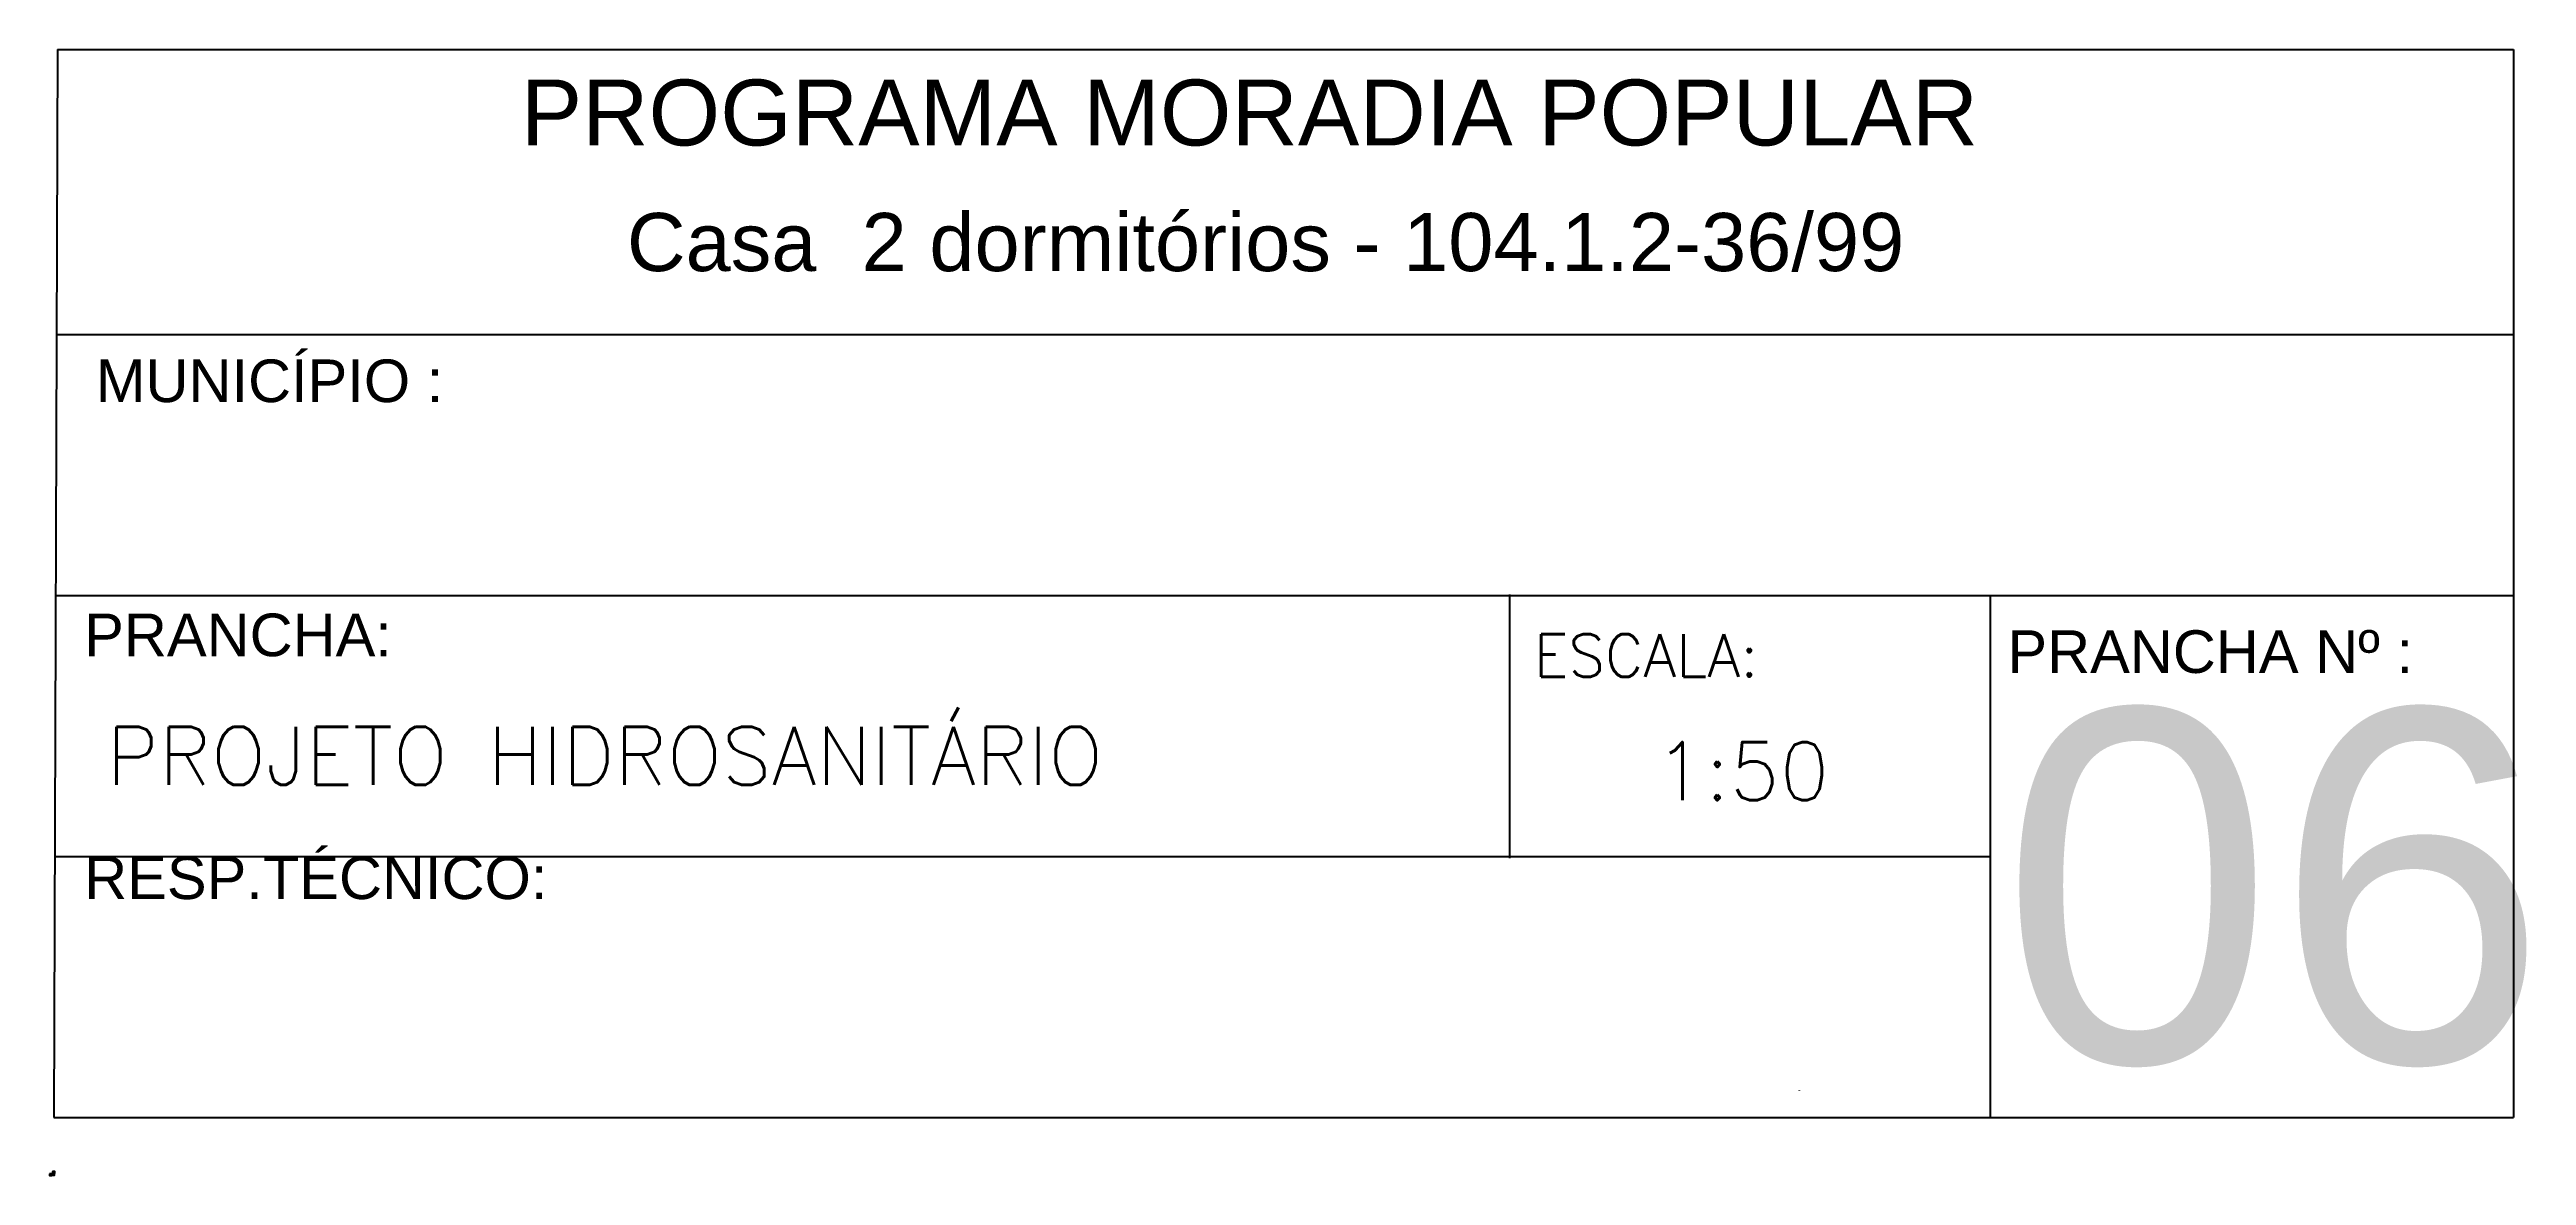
# Paper-space layout 'Layout1' of a CAD drawing. Extents: x 825 to 320380, y 619 to 145874.
# The model-space entities are those that its viewports show. They can reach past a viewport. Long polylines and large blocks are cut down to what shows.
import ezdxf
from ezdxf.enums import TextEntityAlignment as Align

# ---------------------------------------------------------------- set-up
doc = ezdxf.new("R2010")
doc.units = 0
doc.linetypes.add('ACAD_ISO02W100', pattern=[15, 12, -3])
doc.layers.get('0').update_dxf_attribs({"linetype": 'CONTINUOUS'})
doc.layers.get('DEFPOINTS').update_dxf_attribs({"linetype": 'CONTINUOUS'})
for name, color, linetype in [('BEIRAL', 7, 'ACAD_ISO02W100'), ('COTA', 13, 'CONTINUOUS'), ('ELET', 2, 'CONTINUOUS'), ('ELETRICO', 2, 'CONTINUOUS'), ('EQUIP', 7, 'CONTINUOUS'), ('EQUIP_I', 13, 'CONTINUOUS'), ('ESPEC', 2, 'CONTINUOUS'), ('ESPECARQ', 2, 'CONTINUOUS'), ('ESQ_VISTA', 1, 'CONTINUOUS'), ('ESQUAD', 2, 'CONTINUOUS'), ('ESQUADRIA', 2, 'CONTINUOUS'), ('ESTRUT', 130, 'CONTINUOUS'), ('FOLHA', 7, 'CONTINUOUS'), ('HACHURA', 13, 'CONTINUOUS'), ('LINHAVISTA', 15, 'CONTINUOUS'), ('MOBIL_I', 13, 'CONTINUOUS'), ('PAREDE', 6, 'CONTINUOUS'), ('PISO', 2, 'CONTINUOUS'), ('REG120-160', 4, 'CONTINUOUS'), ('REG200-290', 6, 'CONTINUOUS'), ('REG60-100', 7, 'CONTINUOUS'), ('SELO', 2, 'CONTINUOUS'), ('TELHA', 3, 'CONTINUOUS'), ('TELHADO', 7, 'CONTINUOUS'), ('UNIDADE', 4, 'CONTINUOUS'), ('VIDRO', 1, 'CONTINUOUS'), ('VPORTS', 9, 'CONTINUOUS')]:
    doc.layers.add(name, color=color, linetype=linetype)
doc.layers.get('VPORTS').off()
doc.styles.add('REGUA100', font='simplex.shx')
doc.styles.add('REGUA160', font='simplex.shx')
doc.styles.add('REGUA350', font='simplex.shx')
doc.styles.add('REGUA425', font='simplex.shx')
doc.styles.add('REGUA60', font='simplex.shx')
doc.styles.add('REGUA80', font='simplex.shx')

# ---------------------------------------------------------------- blocks, each defined once
blk = doc.blocks.new('A$C52965660')
at = {"layer": 'FOLHA', "color": 1}
blk.add_lwpolyline([(0, 0), (210, 0), (210, 287), (0, 287)], close=True, dxfattribs=at)
at = {"layer": 'FOLHA'}
blk.add_lwpolyline([(25, 10), (200, 10), (200, 277), (25, 277)], close=True, dxfattribs=at)
blk = doc.blocks.new('A$C349F3E86')
at = {"layer": 'SELO'}
for p, q in [((0.49, 145.21), (0, 7.44)), ((0.49, 145.21), (317.33, 145.21)), ((317.33, 145.21), (317.33, 7.44)), ((0.36, 108.45), (317.33, 108.45)), ((0.24, 74.78), (317.33, 74.78)), ((187.8, 74.89), (187.8, 40.9)), ((249.81, 74.78), (249.81, 13.44)), ((0.12, 41.11), (249.81, 41.11)), ((249.81, 13.44), (249.81, 7.44)), ((225.18, 10.94), (225.18, 10.93)), ((0, 7.44), (317.33, 7.44))]:
    blk.add_line(p, q, dxfattribs=at)
at = {"layer": 'SELO', "style": 'REGUA425'}
for s, height, p in [('ESCALA:', 5.5, (190.94, 64.28)), ('1:50', 7.5, (206.59, 48.35))]:
    blk.add_text(s, height=height, dxfattribs=at).set_placement(p)
at = {"layer": 'SELO', "attachment_point": 1}
for s, insert, char_height, width, style in [('\\fArial|b0|i0|c0|p34;PROGRAMA MORADIA POPULAR', (60.25, 141.33), 8.5, 291.693, 'REGUA425'), ('\\fArial|b0|i0|c0|p34;Casa  2 dormitórios - 104.1.2-36/99', (73.95, 124.12), 7.5, 310.361, 'REGUA350'), ('\\fArial|b0|i0|c0|p34;MUNICÍPIO :', (5.44, 105.22), 5.5, 86.924, 'REGUA425')]:
    blk.add_mtext(s, dxfattribs=dict(at, insert=insert, char_height=char_height, width=width, style=style))
at = {"layer": 'SELO', "attachment_point": 1, "style": 'REGUA425'}
for s, insert, char_height in [('\\fArial|b0|i0|c0|p34;PRANCHA:', (3.93, 72.44), 5.5), ('\\fArial|b0|i0|c0|p34;PRANCHA Nº :', (252.05, 70.28), 5.5), ('\\fArial|b0|i0|c0|p34;06', (251.11, 60.05), 45.5), ('PROJETO HIDROSANITÁRIO', (6.8, 57.83), 7.5), ('\\fArial|b0|i0|c0|p34;RESP.TÉCNICO:', (3.93, 41.11), 5.5)]:
    blk.add_mtext(s, dxfattribs=dict(at, insert=insert, char_height=char_height))
blk = doc.blocks.new('SAP7L__2')
at = {"layer": 'EQUIP', "color": 0, "linetype": 'ByBlock'}
blk.add_lwpolyline([(43, 18), (47, 1, -0.483964), (47, 0), (7, 0, -0.4347652), (6, 0), (8, 26, -0.329288), (9, 27), (11, 27, 0.2827172), (13, 29, 0.425868), (13, 29), (11, 29, 0.1206581), (11, 29, -0.1825192), (10, 29, -0.3582083), (10, 30), (10, 36, -0.3758753), (10, 37, -0.1438033), (11, 37, 0.1355142), (11, 37), (13, 37, 0.3456152), (14, 38, -0.3212154), (14, 38), (59, 38, -0.3980953), (59, 38), (59, 36, -0.1600987), (59, 36, -0.047619), (56, 30, -0.0647678), (50, 24, -0.0490619), (44, 21, 0.3268274)], format="xyb", close=True, dxfattribs=at)
at = {"layer": 'EQUIP_I'}
for points in [[(14, 38), (14, 36, 0.43409), (14, 36), (59, 36)], [(17, 35, 0.0569698), (17, 30, 0.0458802), (19, 26, 0.1044881), (22, 21, 0.0683798), (25, 19, 0.1127977), (31, 18, 0.0291056), (36, 18, 0.0372437), (43, 19)]]:
    blk.add_lwpolyline(points, format="xyb", dxfattribs=at)
blk = doc.blocks.new('INDPONTO')
at = {"color": 4, "linetype": 'ByBlock'}
blk.add_lwpolyline([(-0.2, 0.2), (0.2, 0.2), (0.2, -0.2), (-0.2, -0.2)], close=True, dxfattribs=at)
blk = doc.blocks.new('SAT13S_2')
at = {"layer": 'EQUIP', "color": 0, "linetype": 'ByBlock'}
blk.add_lwpolyline([(-26, -48), (27, -48, 0.4142136), (30, -45), (30, -1, 0.4142136), (29, 0), (-28, 0, 0.4142136), (-29, -1), (-29, -45, 0.4142136)], format="xyb", close=True, dxfattribs=at)
at = {"layer": 'EQUIP_I'}
for points in [[(26, -28), (26, -6, 0.4142136), (24, -4), (-24, -4, 0.4142136), (-26, -6), (-26, -28)], [(-26, -28), (-26, -30, 0.4142136), (-24, -31), (-23, -31), (23, -31), (24, -31, 0.4142136), (26, -30), (26, -28)], [(-26, -30), (-26, -42, 0.4142136), (-24, -45)], [(-24, -45), (24, -45, 0.4142136), (26, -42), (26, -30, 0.4142136)], [(-23, -33), (-1, -33, 0.4142136)], [(-23, -37), (-1, -37, 0.4142136)], [(-23, -41), (-1, -41, 0.4142136)], [(1, -33), (23, -33, 0.4142136)], [(1, -37), (23, -37, 0.4142136)], [(1, -41), (23, -41, 0.4142136)]]:
    blk.add_lwpolyline(points, format="xyb", dxfattribs=at)
blk.add_circle((0, -17), 2.8, dxfattribs=at)
blk = doc.blocks.new('SACHS__2')
at = {"layer": 'EQUIP', "color": 0, "linetype": 'ByBlock'}
for p, q in [((42, 2), (0, 2)), ((0, 2), (0, -2)), ((42, -2), (0, -2))]:
    blk.add_line(p, q, dxfattribs=at)
blk.add_arc((52, 0), 10, 193.88654, 166.11346, dxfattribs=at)
at = {"layer": 'EQUIP_I'}
for p, q in [((42, 0), (63, 0)), ((52, 11), (52, -11))]:
    blk.add_line(p, q, dxfattribs=at)
blk.add_circle((52, 0), 6, dxfattribs=at)
blk = doc.blocks.new('SAP7S__2')
at = {"layer": 'EQUIP', "color": 0, "linetype": 'ByBlock'}
blk.add_lwpolyline([(-4, -13), (-7, -13), (-7, -13, 0.2077059), (-8, -13, 0.0593678), (-13, -19, 0.0826538), (-18, -29, 0.1042549), (-19, -39, 0.1077078), (-15, -49, 0.088187), (-9, -56, 0.1634259), (0, -59, 0.1634259), (9, -56, 0.088187), (15, -49, 0.1077078), (19, -39, 0.1042549), (18, -29, 0.0826538), (13, -19, 0.0593678), (8, -13, 0.2077059), (7, -13), (7, -13), (4, -13, -0.3801993), (4, -12), (4, -11, -0.0873494), (4, -11, 0.1720366), (4, -10, 0.1027474), (4, -10, 0.1679937), (3, -9), (0, -9), (-3, -9, 0.1679937), (-4, -10, 0.1027474), (-4, -10, 0.1720366), (-4, -11, -0.0873494), (-4, -11), (-4, -12, -0.3801993)], format="xyb", close=True, dxfattribs=at)
at = {"layer": 'EQUIP_I'}
blk.add_line((4, -13), (-4, -13), dxfattribs=at)
for points in [[(0, -21, -0.2683952), (13, -29, -0.1796745), (15, -39, -0.1707066), (10, -48, -0.179561), (0, -52, -0.179561), (-10, -48, -0.1707066), (-15, -39, -0.1796745), (-13, -29, -0.2683952)], [(-3, -40, 0.1833333), (3, -40, 0.3027756), (4, -38), (4, -28, 0.3707865), (-4, -28), (-4, -38, 0.3027756)]]:
    blk.add_lwpolyline(points, format="xyb", close=True, dxfattribs=at)
blk = doc.blocks.new('SAL34S_2')
at = {"layer": 'EQUIP', "color": 0, "linetype": 'ByBlock'}
blk.add_lwpolyline([(0, -4), (23, -4, -0.3451944), (24, -6), (24, -29, -0.3996992), (0, -53, -0.3996992), (-24, -29), (-24, -6, -0.3451944), (-23, -4)], format="xyb", close=True, dxfattribs=at)
at = {"layer": 'EQUIP_I'}
for p, q in [((-24, -29), (-24, -26)), ((24, -26), (24, -29))]:
    blk.add_line(p, q, dxfattribs=at)
blk.add_lwpolyline([(-20, -25), (-20, -9, -0.3715352), (-17, -7), (0, -7), (17, -7, -0.3715352), (20, -9), (20, -25)], format="xyb", dxfattribs=at)
for points in [[(0, -17), (12, -17, -0.4233341), (20, -26), (20, -29, -0.3974206), (0, -48, -0.3974206), (-20, -29), (-20, -26, -0.4233341), (-12, -17)], [(0, -13, 1), (0, -10, 1)]]:
    blk.add_lwpolyline(points, format="xyb", close=True, dxfattribs=at)
for centre in [(-9, -11), (9, -11)]:
    blk.add_circle(centre, 1.75, dxfattribs=at)
for start, end in [(90, 270), (270, 90)]:
    blk.add_arc((0, -25), 2.25, start, end, dxfattribs=at)
blk = doc.blocks.new('INDUNI1')
at = {"color": 0, "style": 'REGUA100', "width": 1.4, "flags": 8}
for tag, p in [('NOME1', (0, 0)), ('NOME2', (0, -4))]:
    blk.add_attdef(tag, text='', height=2.5, dxfattribs=at).set_placement(p, align=Align.CENTER)
at = {"layer": 'ESPECARQ', "style": 'REGUA60', "width": 1.4, "flags": 8}
for tag, p in [('REVPAR', (0, -13)), ('PEDIR', (0, -15)), ('PISO', (0, -10))]:
    blk.add_attdef(tag, text='', height=1.5, dxfattribs=at).set_placement(p, align=Align.CENTER)
at = {"layer": 'ESPECARQ', "style": 'REGUA60', "width": 1.4}
blk.add_attdef('AREA', text='', height=1.5, dxfattribs=at).set_placement((0, -8), align=Align.CENTER)
blk = doc.blocks.new('CORTE2')
at = {"color": 4}
blk.add_lwpolyline([(-5, 0), (-7, 0), (0, 7), (7, 0), (5, 0, 1)], format="xyb", close=True, dxfattribs=at)
at = {"color": 0, "linetype": 'ByBlock'}
blk.add_arc((0, 0), 5, 180, 0, dxfattribs=at)
at = {"color": 4, "linetype": 'ByBlock'}
for points in [[(9, 0), (9, 1), (10, 0), (10, 1)], [(11, 0), (11, 1), (24, 0), (24, 1)]]:
    blk.add_solid(points, dxfattribs=at)
blk = doc.blocks.new('NIVELPB')
at = {"linetype": 'ByBlock'}
for p, q in [((-2, 0), (8, 0)), ((0, -2), (0, 2))]:
    blk.add_line(p, q, dxfattribs=at)
at = {"linetype": 'ByBlock', "const_width": 1.5}
for points in [[(-1, 0, -0.4142136), (0, 1, -0.618034)], [(0, -1, 0.4142136), (1, 0, 0.618034)]]:
    blk.add_lwpolyline(points, format="xyb", dxfattribs=at)
at = {"linetype": 'ByBlock'}
for start, end in [(180, 270), (0, 90)]:
    blk.add_arc((0, 0), 1.5, start, end, dxfattribs=at)
at = {"color": 0, "linetype": 'ByBlock', "style": 'REGUA60', "width": 1.4}
blk.add_attdef('COTAPISO', (2, 1), '', height=1.5, dxfattribs=at)

msp = doc.modelspace()

# ---------------------------------------------------------------- hatches: boundary and pattern name
at = {"layer": 'ELET'}
h = msp.add_hatch(color=256, dxfattribs=at)
h.paths.add_polyline_path([(4376, 2396), (4376, 2376), (4388, 2396)])
h.paths.add_polyline_path([(4357, 2396), (4369, 2375), (4369, 2396)])
h.paths.add_polyline_path([(4376, 2376), (4376, 2396), (4369, 2396), (4369, 2375), (4372, 2369)])
at = {"layer": 'ELETRICO'}
msp.add_hatch(color=256, dxfattribs=at).paths.add_polyline_path([(4563, 2331), (4550, 2339), (4550, 2323)])
at = {"layer": 'EQUIP_I'}
h = msp.add_hatch(dxfattribs=at)
h.set_pattern_fill('AR-SAND', color=256, scale=0.5, style=0)
h.set_pattern_definition([(37.5, (-5805.597, -731.064), (-0.800016, 24.47066), [0, -19.304, 0, -21.59, 0, -20.6375]), (7.5, (-5805.597, -731.064), (22.47616, 35.84126), [0, -10.414, 0, -17.399, 0, -6.6675]), (327.5, (-5821.218, -731.064), (39.54962, 0.07186), [0, -6.35, 0, -22.86, 0, -29.845]), (317.5, (-5821.218, -731.064), (38.17782, 11.14647), [0, -3.175, 0, -14.986, 0, -17.145])])
h.paths.add_polyline_path([(2759, 3343), (2759, 3347), (2758, 3347, -0.4142136), (2756, 3345), (2667, 3345, -0.4142136), (2661, 3351), (2661, 3457, -0.4142136), (2667, 3463), (2667, 3463), (2559, 3463), (2559, 3163), (2759, 3163), (2759, 3213), (2759, 3223)])
at = {"layer": 'HACHURA'}
h = msp.add_hatch(dxfattribs=at)
h.set_pattern_fill('_U', color=256, scale=60, style=0, double=1, pattern_type=0)
h.set_pattern_definition([(0, (3996.58, 3014.04), (0, 60), []), (90, (3996.58, 3014.04), (-60, 4e-15), [])])
h.paths.add_polyline_path([(4114, 3090, -0.3980953), (4115, 3090), (4115, 3087, -0.1815757), (4115, 3085, -0.047619), (4108, 3074, -0.0647678), (4097, 3063, -0.0490619), (4085, 3056, 0.3268274), (4082, 3051), (4091, 3015, -0.483964), (4090, 3014), (4237, 3014), (4237, 3314), (3997, 3314), (3997, 3014), (4010, 3014, -0.4347652), (4009, 3015), (4013, 3065, -0.3697552), (4015, 3067), (4018, 3068, 0.2827172), (4023, 3072, 0.425868), (4022, 3073), (4019, 3073, 0.0853957), (4019, 3073, -0.2020435), (4017, 3073, -0.3582083), (4016, 3073), (4016, 3087, -0.3758753), (4017, 3088, -0.1580296), (4019, 3087, 0.0470537), (4019, 3087), (4022, 3087, 0.3039986), (4024, 3089, -0.4474284), (4025, 3090)])

# ---------------------------------------------------------------- linework, layer by layer
at = {"color": 0, "linetype": 'ByBlock'}
msp.add_line((3209, 3464), (3209, 3511), dxfattribs=at)
msp.add_line((4240, 3510), (3997, 3595))
at = {"layer": 'BEIRAL'}
for p, q in [((3239, 3463), (3299, 3463)), ((3299, 3463), (3299, 3103))]:
    msp.add_line(p, q, dxfattribs=at)
at = {"layer": 'COTA', "linetype": 'ByBlock'}
for p, q in [((2425, 3463), (2380, 3463)), ((2425, 3163), (2380, 3163)), ((2390, 3463), (2390, 3163)), ((2477, 3463), (2432, 3463)), ((2477, 3433), (2432, 3433)), ((2477, 3433), (2432, 3433)), ((2477, 3193), (2432, 3193)), ((2485, 3193), (2437, 3193)), ((2485, 3163), (2437, 3163)), ((2442, 3433), (2442, 3463)), ((2442, 3193), (2442, 3433)), ((2442, 3163), (2442, 3193)), ((2559, 3507), (2539, 3507)), ((2763, 3548), (2555, 3548)), ((2559, 3466), (2559, 3550)), ((2559, 3469), (2559, 3511)), ((2559, 3469), (2559, 3511)), ((2759, 3507), (2559, 3507)), ((2765, 2694), (2671, 2694)), ((2765, 2055), (2671, 2055)), ((2673, 2051), (2673, 2698)), ((2759, 3548), (3239, 3548)), ((2759, 3469), (2759, 3511)), ((2759, 3464), (2759, 3511)), ((2759, 3506), (2789, 3506)), ((2789, 3464), (2789, 3511)), ((2789, 3464), (2789, 3511)), ((2789, 3506), (3209, 3506)), ((3209, 3464), (3209, 3511)), ((3209, 3506), (3239, 3506)), ((3239, 3513), (3239, 3558)), ((3239, 3465), (3239, 3511)), ((3961, 3643), (3782, 3643)), ((3961, 3004), (3782, 3004)), ((3786, 2996), (3786, 3651)), ((3961, 3004), (3884, 3004)), ((3964, 3504), (3922, 3504)), ((3964, 3474), (3922, 3474)), ((3964, 3474), (3922, 3474)), ((3964, 3439), (3922, 3439)), ((4064, 3439), (3923, 3439)), ((4064, 3319), (3923, 3319)), ((3994, 3314), (3923, 3314)), ((3994, 3014), (3923, 3014)), ((3924, 3470), (3924, 3508)), ((3924, 3478), (3924, 3435)), ((3925, 3315), (3925, 3443)), ((3925, 3010), (3925, 3318))]:
    msp.add_line(p, q, dxfattribs=at)
at = {"layer": 'COTA', "color": 4}
for p, q in [((2798, 2697), (2767, 2697)), ((2767, 2697), (2767, 2693)), ((2798, 2697), (2767, 2697)), ((2767, 2697), (2767, 2693)), ((2798, 2684), (2798, 2697)), ((2798, 2684), (2798, 2697)), ((2798, 2685), (2818, 2678)), ((2798, 2685), (2818, 2678)), ((2798, 2684), (2818, 2677)), ((3997, 3646), (3966, 3646)), ((3966, 3646), (3966, 3642)), ((3966, 3646), (3966, 3642)), ((3997, 3645), (3966, 3645)), ((3997, 3632), (3997, 3646)), ((3997, 3632), (3997, 3646)), ((3997, 3634), (4017, 3627)), ((3997, 3633), (4017, 3627)), ((3997, 3633), (4017, 3626))]:
    msp.add_line(p, q, dxfattribs=at)
at = {"layer": 'COTA'}
for centre in [(2390, 3463), (2390, 3163), (2442, 3463), (2442, 3433), (2442, 3193), (2442, 3163), (2559, 3548), (2559, 3507), (2673, 2694), (2673, 2055), (2759, 3506), (2789, 3506), (3209, 3506), (3239, 3548), (3239, 3506), (3786, 3643), (3786, 3004), (3924, 3504), (3924, 3474), (3924, 3439), (3925, 3319), (3925, 3314), (3925, 3014)]:
    msp.add_circle(centre, 3, dxfattribs=at)
at = {"layer": 'COTA', "linetype": 'ByBlock'}
for p in [(2390, 3163), (2440, 3463), (2440, 3163), (2442, 3463), (2442, 3433), (2442, 3193), (2559, 3507), (2673, 2694), (2789, 3506), (3239, 3548), (3924, 3504), (3925, 3439), (3925, 3314)]:
    msp.add_point(p, dxfattribs=at)
at = {"layer": 'DEFPOINTS', "color": 0, "linetype": 'ByBlock'}
for p in [(2445, 3178), (2492, 3193), (2492, 3163), (2518, 3463), (2518, 3433), (2518, 3433), (2518, 3193), (2539, 3463), (2559, 3548), (2559, 3463), (2559, 3463), (2559, 3463), (2559, 3163), (2559, 3104), (2759, 3498), (2759, 3464), (2759, 3463), (2759, 3456), (2768, 2694), (2768, 2694), (2768, 2555), (2768, 2555), (2768, 2525), (2768, 2525), (2768, 2490), (2768, 2055), (2768, 2055), (2768, 2055), (2789, 3456), (2789, 3456), (2798, 2365), (2798, 2065), (2889, 3044), (3209, 3506), (3209, 3456), (3209, 3456), (3239, 3506), (3239, 3498), (3239, 3458), (3786, 3643), (3888, 3504), (3924, 3439), (3967, 3643), (3967, 3504), (3967, 3504), (3967, 3474), (3967, 3474), (3967, 3439), (3967, 3004), (3967, 3004), (3997, 3314), (3997, 3014), (4067, 3439, -40), (4067, 3319, -40), (4167, 3439, -40), (4167, 3319, -40), (4218, 3319)]:
    msp.add_point(p, dxfattribs=at)
at = {"layer": 'ELET', "linetype": 'Continuous', "ltscale": 3.937008}
for p, q in [((3980, 2381), (3981, 2383)), ((3981, 2378), (3980, 2381)), ((3981, 2383), (3982, 2386)), ((3982, 2376), (3981, 2378)), ((3982, 2386), (3983, 2388)), ((3983, 2374), (3982, 2376)), ((3983, 2388), (3985, 2389)), ((3985, 2372), (3983, 2374)), ((3985, 2389), (3987, 2390)), ((3987, 2371), (3985, 2372)), ((3987, 2390), (3990, 2390)), ((3991, 2357), (3991, 2357)), ((3997, 2346), (4007, 2369)), ((4022, 2359), (4023, 2362)), ((4022, 2357), (4022, 2359)), ((4022, 2357), (4022, 2357)), ((4022, 2354), (4022, 2357)), ((4023, 2352), (4022, 2354)), ((4023, 2362), (4024, 2364)), ((4024, 2350), (4023, 2352)), ((4024, 2364), (4026, 2365)), ((4026, 2349), (4024, 2350)), ((4026, 2365), (4029, 2366)), ((4029, 2348), (4026, 2349)), ((4029, 2366), (4031, 2367)), ((4031, 2347), (4029, 2348)), ((4031, 2367), (4034, 2366)), ((4034, 2348), (4031, 2347)), ((4034, 2366), (4036, 2365)), ((4036, 2349), (4034, 2348)), ((4036, 2365), (4038, 2364)), ((4038, 2350), (4036, 2349)), ((4038, 2364), (4039, 2362)), ((4040, 2352), (4038, 2350)), ((4039, 2362), (4040, 2360)), ((4040, 2360), (4041, 2357)), ((4041, 2357), (4040, 2355)), ((4040, 2355), (4040, 2352)), ((4064, 2358), (4041, 2371)), ((4041, 2371), (4042, 2358)), ((4068, 2357), (4041, 2357)), ((4042, 2358), (4064, 2358)), ((4101, 2321), (4114, 2316)), ((4114, 2316), (4133, 2362)), ((4123, 2312), (4142, 2358)), ((4140, 2305), (4160, 2351)), ((4152, 2298), (4162, 2322)), ((4200, 2120), (4154, 2139)), ((4204, 2129), (4158, 2148)), ((4171, 2291), (4181, 2314)), ((4228, 2172), (4182, 2191)), ((4232, 2181), (4186, 2200)), ((4194, 2107), (4200, 2120)), ((4223, 2159), (4228, 2172)), ((4330, 2307), (4309, 2352)), ((4339, 2311), (4318, 2356)), ((4318, 2301), (4330, 2307)), ((4373, 2396), (4373, 2412)), ((4541, 2308), (4540, 2307)), ((4540, 2307), (4540, 2306)), ((4540, 2306), (4540, 2305)), ((4540, 2306), (4540, 2306)), ((4540, 2305), (4541, 2304)), ((4542, 2309), (4541, 2308)), ((4541, 2304), (4542, 2303)), ((4550, 2331), (4542, 2331)), ((4543, 2310), (4542, 2309)), ((4542, 2303), (4543, 2302)), ((4542, 2285), (4547, 2285)), ((4544, 2311), (4543, 2310)), ((4543, 2302), (4544, 2301)), ((4545, 2311), (4544, 2311)), ((4544, 2301), (4545, 2301)), ((4546, 2311), (4545, 2311)), ((4545, 2301), (4546, 2301)), ((4547, 2310), (4546, 2311)), ((4546, 2301), (4547, 2302)), ((4548, 2309), (4547, 2310)), ((4547, 2302), (4548, 2303)), ((4547, 2285), (4547, 2265)), ((4549, 2308), (4548, 2309)), ((4548, 2303), (4549, 2304)), ((4550, 2307), (4549, 2308)), ((4549, 2304), (4550, 2305)), ((4550, 2306), (4550, 2307)), ((4550, 2299), (4550, 2306)), ((4550, 2305), (4550, 2306)), ((4563, 2306), (4550, 2306)), ((4550, 2306), (4562, 2306)), ((4562, 2306), (4550, 2299)), ((4551, 2285), (4551, 2265)), ((4555, 2285), (4555, 2275))]:
    msp.add_line(p, q, dxfattribs=at)
at = {"layer": 'ELET'}
for p, q in [((3987, 2371), (3990, 2371)), ((3989, 2381), (4021, 2357)), ((3990, 2390), (3990, 2371)), ((4031, 2366), (4031, 2347)), ((4546, 2311), (4546, 2301)), ((4548, 2254), (4548, 2239))]:
    msp.add_line(p, q, dxfattribs=at)
at = {"layer": 'ELET', "linetype": 'Continuous', "ltscale": 2.214567}
for p, q in [((4068, 2357), (4041, 2373)), ((4041, 2341), (4041, 2373)), ((4041, 2341), (4068, 2357)), ((4357, 2396), (4388, 2396)), ((4357, 2396), (4372, 2369)), ((4372, 2369), (4388, 2396)), ((4550, 2339), (4563, 2331)), ((4550, 2339), (4550, 2323)), ((4563, 2331), (4550, 2323)), ((4550, 2314), (4563, 2306)), ((4550, 2314), (4550, 2298)), ((4563, 2306), (4550, 2298))]:
    msp.add_line(p, q, dxfattribs=at)
at = {"layer": 'ELET', "linetype": 'Continuous', "ltscale": 7.874016}
for p, q in [((4042, 2371), (4042, 2358)), ((4044, 2370), (4044, 2358)), ((4047, 2368), (4047, 2358)), ((4049, 2367), (4049, 2358)), ((4052, 2365), (4052, 2358)), ((4054, 2364), (4054, 2358)), ((4057, 2362), (4057, 2358)), ((4059, 2361), (4059, 2358)), ((4062, 2359), (4062, 2358)), ((4550, 2299), (4550, 2306)), ((4552, 2300), (4552, 2306)), ((4553, 2300), (4553, 2306)), ((4554, 2301), (4554, 2306)), ((4555, 2302), (4555, 2306)), ((4557, 2303), (4557, 2306)), ((4558, 2303), (4558, 2306)), ((4559, 2304), (4559, 2306)), ((4560, 2305), (4560, 2306))]:
    msp.add_line(p, q, dxfattribs=at)
at = {"layer": 'ELET', "linetype": 'Continuous', "ltscale": 5.11811}
msp.add_line((4068, 2357), (4213, 2301), dxfattribs=at)
at = {"layer": 'ELET', "linetype": 'Continuous', "ltscale": 39.370079}
for p, q in [((4235, 2308), (4223, 2297)), ((4223, 2297), (4223, 2281)), ((4235, 2269), (4223, 2281)), ((4235, 2308), (4251, 2308)), ((4235, 2269), (4251, 2269)), ((4251, 2308), (4262, 2297)), ((4251, 2269), (4262, 2281)), ((4262, 2297), (4262, 2281)), ((4546, 2377), (4540, 2372)), ((4540, 2364), (4540, 2372)), ((4546, 2358), (4540, 2364)), ((4546, 2377), (4554, 2377)), ((4546, 2358), (4554, 2358)), ((4554, 2377), (4559, 2372)), ((4554, 2358), (4559, 2364)), ((4559, 2364), (4559, 2372))]:
    msp.add_line(p, q, dxfattribs=at)
at = {"layer": 'ELET', "linetype": 'Continuous', "ltscale": 5.11811}
for centre, radius in [((4243, 2288), 31.5), ((4550, 2368), 15.7)]:
    msp.add_circle(centre, radius, dxfattribs=at)
at = {"layer": 'ELET'}
msp.add_arc((4551, 2246), 8.24, 247.276859, 112.723141, dxfattribs=at)
at = {"layer": 'ELETRICO'}
for p, q in [((4233, 2258), (4167, 2082)), ((4372, 2368), (4271, 2303))]:
    msp.add_line(p, q, dxfattribs=at)
at = {"layer": 'EQUIP'}
msp.add_line((2667, 3463), (2667, 3463), dxfattribs=at)
at = {"layer": 'EQUIP', "color": 0, "linetype": 'ByBlock'}
for p, q in [((3998, 3458), (4082, 3458)), ((4082, 3450), (3998, 3450)), ((4082, 3462), (4082, 3458)), ((4082, 3462), (4092, 3462)), ((4082, 3434), (4082, 3450)), ((4124, 3434), (4082, 3434)), ((4092, 3470), (4114, 3470)), ((4092, 3462), (4092, 3470)), ((4114, 3470), (4114, 3462)), ((4114, 3462), (4124, 3462)), ((4124, 3462), (4124, 3434))]:
    msp.add_line(p, q, dxfattribs=at)
msp.add_lwpolyline([(2798, 2150), (2817, 2149, 0.4142136), (2816, 2148), (2816, 2048, 0.4142136), (2817, 2047), (2834, 2047), (2851, 2047, 0.4142136), (2852, 2048), (2852, 2148, 0.4142136), (2851, 2149), (2881, 2151), (2886, 2151, 0.4044874), (2891, 2157), (2893, 2204), (2893, 2209, 0.4240071), (2891, 2211), (2834, 2211), (2798, 2211)], format="xyb", dxfattribs=at)
at = {"layer": 'EQUIP_I'}
for p, q in [((2559, 3463), (2579, 3463)), ((2559, 3443), (2559, 3463)), ((2579, 3443), (2559, 3443)), ((2559, 3443), (2559, 3183)), ((2559, 3183), (2579, 3183)), ((2559, 3163), (2559, 3183)), ((2759, 3163), (2559, 3163)), ((2579, 3163), (2559, 3163)), ((2579, 3463), (2579, 3443)), ((2579, 3183), (2579, 3163)), ((2663, 3461), (2661, 3457)), ((2661, 3457), (2661, 3351)), ((2661, 3351), (2663, 3347)), ((2667, 3463), (2663, 3461)), ((2663, 3347), (2667, 3345)), ((2667, 3345), (2756, 3345)), ((2756, 3345), (2757, 3346)), ((2757, 3346), (2758, 3347)), ((2758, 3347), (2759, 3347)), ((2822, 2150), (2834, 2150)), ((2847, 2150), (2834, 2150))]:
    msp.add_line(p, q, dxfattribs=at)
msp.add_lwpolyline([(2798, 2202), (2834, 2202), (2891, 2202, 0.4044874), (2893, 2204)], format="xyb", dxfattribs=at)
for centre, radius, start, end in [((2809, 2180), 20.7, 291.915581, 297.40464), ((2822, 2157), 6, 90, 117.40464), ((2847, 2142), 6, 62.59536, 90), ((2859, 2165), 20.7, 242.59536, 248.084419)]:
    msp.add_arc(centre, radius, start, end, dxfattribs=at)
at = {"layer": 'ESPEC'}
for p, q in [((4185, 3570), (4185, 3611)), ((4185, 3611), (4207, 3611)), ((4232, 3528), (4232, 3578)), ((4232, 3578), (4251, 3578)), ((4234, 3515), (4365, 3515)), ((4326, 3507), (4326, 3460)), ((4326, 3460), (4389, 3460))]:
    msp.add_line(p, q, dxfattribs=at)
at = {"layer": 'ESQ_VISTA'}
for p, q in [((2906, 2056), (2906, 2476)), ((2906, 2476), (3026, 2476)), ((2912, 2056), (2912, 2470)), ((2912, 2470), (3020, 2470)), ((2935, 2263), (2926, 2263)), ((2926, 2263), (2926, 2239)), ((2946, 2257), (2929, 2257)), ((2929, 2257), (2929, 2254)), ((2929, 2254), (2946, 2254)), ((2935, 2257), (2935, 2263)), ((2935, 2239), (2935, 2254)), ((2946, 2254), (2946, 2257)), ((3020, 2470), (3020, 2056)), ((3026, 2476), (3026, 2056)), ((4173, 3319), (4062, 3319)), ((4062, 3319), (4062, 3314)), ((4062, 3314), (4173, 3314)), ((4067, 3319, -40), (4067, 3439, -40)), ((4067, 3439, -40), (4082, 3439, -40)), ((4075, 3363, -40), (4075, 3431, -40)), ((4075, 3431, -40), (4159, 3431, -40)), ((4075, 3408, -40), (4159, 3408, -40)), ((4159, 3386, -40), (4075, 3386, -40)), ((4159, 3363, -40), (4075, 3363, -40)), ((4075, 3363, -40), (4075, 3319, -40)), ((4159, 3340, -40), (4075, 3340, -40)), ((4080, 3413, -40), (4080, 3426, -40)), ((4080, 3426, -40), (4154, 3426, -40)), ((4154, 3413, -40), (4080, 3413, -40)), ((4154, 3403, -40), (4080, 3403, -40)), ((4080, 3403, -40), (4080, 3391, -40)), ((4080, 3391, -40), (4154, 3391, -40)), ((4080, 3368, -40), (4080, 3381, -40)), ((4080, 3381, -40), (4154, 3381, -40)), ((4154, 3368, -40), (4080, 3368, -40)), ((4154, 3358, -40), (4080, 3358, -40)), ((4080, 3358, -40), (4080, 3345, -40)), ((4080, 3345, -40), (4154, 3345, -40)), ((4080, 3335, -40), (4154, 3335, -40)), ((4080, 3323, -40), (4080, 3335, -40)), ((4080, 3323, -40), (4080, 3335, -40)), ((4080, 3323, -40), (4080, 3335, -40)), ((4154, 3323, -40), (4080, 3323, -40)), ((4124, 3439, -40), (4167, 3439, -40)), ((4154, 3426, -40), (4154, 3413, -40)), ((4154, 3391, -40), (4154, 3403, -40)), ((4154, 3381, -40), (4154, 3368, -40)), ((4154, 3381, -40), (4154, 3368, -40)), ((4154, 3345, -40), (4154, 3358, -40)), ((4154, 3345, -40), (4154, 3358, -40)), ((4154, 3335, -40), (4154, 3323, -40)), ((4159, 3431, -40), (4159, 3363, -40)), ((4159, 3319, -40), (4159, 3363, -40)), ((4167, 3439, -40), (4167, 3319, -40)), ((4173, 3314), (4173, 3319))]:
    msp.add_line(p, q, dxfattribs=at)
msp.add_point((3019, 2370), dxfattribs=at)
at = {"layer": 'ESQUAD', "color": 1, "linetype": 'Continuous', "ltscale": 3.937008}
for p in [(2940, 2476), (2980, 2476)]:
    msp.add_line(p, (2960, 2476), dxfattribs=at)
at = {"layer": 'ESQUAD'}
msp.add_line((3999, 3643), (4033, 3643), dxfattribs=at)
at = {"layer": 'ESQUADRIA', "color": 1}
for p, q in [((3209, 3261), (3209, 3365)), ((3213, 3266), (3213, 3360)), ((3217, 3266), (3217, 3360)), ((3229, 3261), (3229, 3365))]:
    msp.add_line(p, q, dxfattribs=at)
at = {"layer": 'ESQUADRIA'}
for points in [[(2789, 3353), (2789, 3343), (2759, 3343), (2759, 3353)], [(2789, 3213), (2789, 3223), (2759, 3223), (2759, 3213)], [(3209, 3373), (3209, 3365), (3229, 3365), (3229, 3373)], [(3209, 3253), (3209, 3261), (3229, 3261), (3229, 3253)], [(3239, 3243), (3253, 3243), (3253, 3383), (3239, 3383)]]:
    msp.add_lwpolyline(points, dxfattribs=at)
for points in [[(2909, 3223), (2789, 3223), (2789, 3231), (2909, 3231)], [(3217, 3365), (3217, 3360), (3213, 3360), (3213, 3365)], [(3213, 3261), (3213, 3266), (3217, 3266), (3217, 3261)]]:
    msp.add_lwpolyline(points, close=True, dxfattribs=at)
at = {"layer": 'ESTRUT'}
for p, q in [((2768, 2045), (3068, 2045)), ((2906, 2055), (3026, 2055)), ((3967, 3004), (4267, 3004)), ((3967, 2944), (3967, 3004)), ((3997, 2944), (3967, 2944)), ((3970, 3504), (3970, 3474)), ((3994, 3474), (3994, 3504)), ((4237, 2984), (3997, 2984)), ((3997, 2984), (3997, 2944)), ((4237, 2944), (4237, 2984)), ((4267, 2944), (4237, 2944)), ((4240, 3504), (4240, 3474)), ((4264, 3474), (4264, 3504)), ((4267, 3004), (4267, 2944))]:
    msp.add_line(p, q, dxfattribs=at)
at = {"layer": 'FOLHA'}
for p, q in [((2332, 3756), (3566, 3756)), ((2332, 2881), (2332, 3756)), ((3566, 2881), (2332, 2881)), ((2373, 2758), (3606, 2758)), ((2373, 1883), (2373, 2758)), ((3606, 1883), (2373, 1883)), ((3566, 3756), (3566, 2881)), ((3606, 2758), (3606, 1883)), ((3730, 3768), (4964, 3768)), ((3730, 2893), (3730, 3768)), ((4964, 2893), (3730, 2893)), ((3749, 2775), (4982, 2775)), ((3749, 1900), (3749, 2775)), ((4982, 1900), (3749, 1900)), ((4964, 3768), (4964, 2893))]:
    msp.add_line(p, q, dxfattribs=at)
at = {"layer": 'HACHURA'}
msp.add_line((3997, 3314), (4237, 3314), dxfattribs=at)
at = {"layer": 'LINHAVISTA'}
for p, q in [((2759, 3343), (2759, 3223)), ((2935, 2239), (2926, 2239)), ((3069, 3433), (3069, 3193)), ((3961, 2551), (4246, 2551)), ((3963, 2615), (4246, 2615)), ((3963, 2615), (3963, 2551)), ((3963, 2593), (4246, 2593)), ((3963, 2572), (4246, 2572)), ((3990, 2443), (3990, 2333)), ((3990, 2443), (4470, 2443)), ((4020, 2333), (3990, 2333)), ((3990, 2193), (3990, 2143)), ((4020, 2193), (3990, 2193)), ((4470, 2143), (3990, 2143)), ((4020, 2413), (4020, 2333)), ((4020, 2413), (4440, 2413)), ((4020, 2193), (4020, 2173)), ((4440, 2173), (4020, 2173)), ((4027, 2615), (4027, 2551)), ((4096, 2615), (4096, 2551)), ((4166, 2615), (4166, 2551)), ((4246, 2615), (4246, 2551)), ((4300, 2413), (4300, 2173)), ((4339, 2551), (4623, 2551)), ((4340, 2615), (4623, 2615)), ((4340, 2615), (4340, 2551)), ((4340, 2593), (4623, 2593)), ((4340, 2572), (4623, 2572)), ((4404, 2615), (4404, 2551)), ((4440, 2413), (4440, 2353)), ((4470, 2353), (4440, 2353)), ((4440, 2241), (4440, 2345)), ((4440, 2233), (4440, 2173)), ((4470, 2233), (4440, 2233)), ((4444, 2246), (4444, 2340)), ((4446, 2246), (4446, 2340)), ((4448, 2246), (4448, 2340)), ((4460, 2241), (4460, 2345)), ((4470, 2443), (4470, 2353)), ((4470, 2233), (4470, 2143)), ((4474, 2615), (4474, 2551)), ((4543, 2615), (4543, 2551)), ((4623, 2615), (4623, 2551))]:
    msp.add_line(p, q, dxfattribs=at)
for points in [[(4020, 2333), (4020, 2323), (3990, 2323), (3990, 2333)], [(4020, 2193), (4020, 2203), (3990, 2203), (3990, 2193)], [(4440, 2353), (4440, 2345), (4460, 2345), (4460, 2353)], [(4440, 2233), (4440, 2241), (4460, 2241), (4460, 2233)], [(4470, 2223), (4484, 2223), (4484, 2363), (4470, 2363)]]:
    msp.add_lwpolyline(points, dxfattribs=at)
for points in [[(4140, 2203), (4020, 2203), (4020, 2211), (4140, 2211)], [(4448, 2345), (4448, 2340), (4444, 2340), (4444, 2345)], [(4444, 2241), (4444, 2246), (4448, 2246), (4448, 2241)]]:
    msp.add_lwpolyline(points, close=True, dxfattribs=at)
msp.add_arc((4020, 2203), 120, 0, 90, dxfattribs=at)
at = {"layer": 'MOBIL_I'}
msp.add_arc((2789, 3223), 120, 0, 90, dxfattribs=at)
at = {"layer": 'PAREDE'}
for p, q in [((2759, 3463), (3239, 3463)), ((2759, 3463), (2759, 3353)), ((2789, 3353), (2759, 3353)), ((2789, 3213), (2759, 3213)), ((2759, 3213), (2759, 3163)), ((3239, 3163), (2759, 3163)), ((2768, 2696), (2768, 2694)), ((2798, 2696), (2768, 2696)), ((2768, 2694), (2768, 2585)), ((2768, 2585), (2768, 2525)), ((2768, 2555), (2798, 2555)), ((2768, 2525), (2768, 2525)), ((2768, 2525), (3038, 2525)), ((2768, 2525), (2768, 2045)), ((2789, 3433), (3209, 3433)), ((2789, 3433), (2789, 3353)), ((2789, 3213), (2789, 3193)), ((3209, 3193), (2789, 3193)), ((2798, 2585), (2798, 2696)), ((2798, 2525), (2798, 2585)), ((2798, 2555), (3068, 2555)), ((2798, 2045), (2798, 2525)), ((3038, 2525), (3038, 2571)), ((3038, 2045), (3038, 2525)), ((3038, 2525), (3068, 2525)), ((3068, 2561), (3068, 2525)), ((3068, 2525), (3068, 2045)), ((3301, 3445), (3147, 3445)), ((3209, 3433), (3209, 3373)), ((3239, 3373), (3209, 3373)), ((3239, 3253), (3209, 3253)), ((3209, 3253), (3209, 3193)), ((3239, 3463), (3239, 3373)), ((3239, 3253), (3239, 3163)), ((3301, 3445), (3394, 3445)), ((3394, 3401), (3372, 3406)), ((3387, 3445), (3387, 3445)), ((3394, 3445), (3394, 3401)), ((3394, 3401), (3416, 3407)), ((3967, 3645), (3967, 3643)), ((3997, 3645), (3967, 3645)), ((3967, 3643), (3967, 3534)), ((3967, 3534), (3967, 3504)), ((3967, 3504), (3997, 3504)), ((3967, 3474), (3967, 3474)), ((3967, 3474), (3997, 3474)), ((3967, 3474), (3967, 3004)), ((3997, 3534), (3997, 3645)), ((3997, 3504), (3997, 3534)), ((3997, 3004), (3997, 3474)), ((4237, 3504), (4237, 3512)), ((4237, 3504), (4267, 3504)), ((4237, 3004), (4237, 3474)), ((4237, 3474), (4267, 3474)), ((4267, 3510), (4267, 3504)), ((4267, 3474), (4267, 3004))]:
    msp.add_line(p, q, dxfattribs=at)
at = {"layer": 'PISO'}
msp.add_line((3997, 3014), (4237, 3014), dxfattribs=at)
at = {"layer": 'REG60-100'}
for p, q in [((3168, 2526), (3173, 2539)), ((4367, 3474), (4372, 3488))]:
    msp.add_line(p, q, dxfattribs=at)
at = {"layer": 'TELHA'}
for p, q in [((2768, 2694), (2768, 2696)), ((2798, 2712), (2798, 2712)), ((3997, 3661), (3997, 3661))]:
    msp.add_line(p, q, dxfattribs=at)
at = {"layer": 'TELHADO'}
for p, q in [((2759, 3463), (2499, 3463)), ((2499, 3463), (2499, 3103)), ((3299, 3103), (2499, 3103)), ((2798, 2684), (3187, 2548)), ((2798, 2675), (3184, 2540)), ((2798, 2670), (3173, 2539)), ((2798, 2655), (3168, 2526)), ((2849, 2652), (2850, 2657)), ((2858, 2649), (2860, 2653)), ((2915, 2629), (2916, 2634)), ((2924, 2626), (2926, 2630)), ((2990, 2603), (2991, 2608)), ((2999, 2600), (3001, 2605)), ((3045, 2583), (3047, 2588)), ((3054, 2580), (3056, 2585)), ((3122, 2557), (3123, 2562)), ((3131, 2554), (3133, 2558)), ((3184, 2540), (3187, 2548)), ((3997, 3632), (4386, 3497)), ((3997, 3624), (4383, 3489)), ((3997, 3619), (4372, 3488)), ((3997, 3604), (4367, 3474)), ((4002, 3593), (4005, 3601)), ((4011, 3590), (4014, 3598)), ((4021, 3587), (4023, 3595)), ((4030, 3583), (4033, 3591)), ((4039, 3580), (4042, 3588)), ((4047, 3601), (4049, 3605)), ((4049, 3577), (4052, 3585)), ((4057, 3597), (4059, 3602)), ((4058, 3573), (4061, 3582)), ((4068, 3570), (4071, 3578)), ((4077, 3567), (4080, 3575)), ((4087, 3564), (4089, 3572)), ((4096, 3560), (4099, 3568)), ((4106, 3557), (4108, 3565)), ((4114, 3577), (4115, 3582)), ((4115, 3554), (4118, 3562)), ((4123, 3574), (4125, 3579)), ((4124, 3550), (4127, 3558)), ((4134, 3547), (4137, 3555)), ((4143, 3544), (4146, 3552)), ((4153, 3540), (4156, 3548)), ((4162, 3537), (4165, 3545)), ((4172, 3534), (4174, 3542)), ((4181, 3530), (4184, 3539)), ((4189, 3552), (4190, 3556)), ((4190, 3527), (4193, 3535)), ((4198, 3548), (4200, 3553)), ((4200, 3524), (4203, 3532)), ((4209, 3521), (4212, 3529)), ((4219, 3517), (4222, 3525)), ((4228, 3514), (4231, 3522)), ((4238, 3511), (4241, 3519)), ((4244, 3532), (4245, 3537)), ((4253, 3529), (4255, 3533)), ((4321, 3506), (4322, 3510)), ((4330, 3502), (4332, 3507)), ((4383, 3489), (4386, 3497))]:
    msp.add_line(p, q, dxfattribs=at)
at = {"layer": 'UNIDADE'}
for p, q in [((2570, 3173), (2570, 3082)), ((2573, 3455), (2573, 3580))]:
    msp.add_line(p, q, dxfattribs=at)
msp.add_circle((2836, 2471), 16.6, dxfattribs=at)
at = {"layer": 'VIDRO'}
msp.add_line((3215, 3266), (3215, 3360), dxfattribs=at)

# ---------------------------------------------------------------- block references
at = {"layer": 'COTA', "color": 2, "xscale": 5, "yscale": 5, "zscale": 5}
for p, values in [((2411, 3244), {'COTAPISO': '0'}), ((2636, 3235), {'COTAPISO': '15'}), ((2795, 3269), {'COTAPISO': '20'}), ((3108, 3244), {'COTAPISO': '17'})]:
    msp.add_blockref('NIVELPB', p, dxfattribs=at).add_auto_attribs(values)
at = {"layer": 'EQUIP', "yscale": 2, "zscale": 2}
for name, p, xscale in [('SAL34S_2', (2878, 3440), -2), ('SAP7S__2', (2999, 3450), -2), ('SAP7L__2', (3997, 3014), 2)]:
    msp.add_blockref(name, p, dxfattribs=dict(at, xscale=xscale))
at = {"layer": 'EQUIP', "xscale": -2, "yscale": 2, "zscale": 2, "rotation": 90}
msp.add_blockref('SACHS__2', (3142, 3430), dxfattribs=at)
at = {"layer": 'EQUIP_I', "xscale": -2, "yscale": 2, "zscale": 2, "rotation": 270}
msp.add_blockref('SAT13S_2', (2758, 3404), dxfattribs=at)
at = {"layer": 'ESPEC'}
for name, p, xscale, yscale, zscale, rotation in [('CORTE2', (2942, 3114), -4.999999999999999, 4.999999999999999, 4.999999999999999, 270), ('CORTE2', (2943, 3518), 4.999999999999999, 4.999999999999999, 4.999999999999999, 270), ('INDPONTO', (3999, 3643), 5, 5, 5, 90), ('INDPONTO', (4185, 3570), 5, 5, 5, 90), ('INDPONTO', (4232, 3528), 5, 5, 5, 90), ('INDPONTO', (4234, 3515), 5, 5, 5, 90), ('INDPONTO', (4326, 3506), 5, 5, 5, 90)]:
    msp.add_blockref(name, p, dxfattribs=dict(at, xscale=xscale, yscale=yscale, zscale=zscale, rotation=rotation))
at = {"layer": 'LINHAVISTA', "xscale": -2, "yscale": 2, "zscale": 2}
for name, p, rotation in [('SAT13S_2', (3985, 2383), 270), ('SACHS__2', (4373, 2409), 90)]:
    msp.add_blockref(name, p, dxfattribs=dict(at, rotation=rotation))
for name, p in [('SAL34S_2', (4108, 2419)), ('SAP7S__2', (4230, 2430))]:
    msp.add_blockref(name, p, dxfattribs=at)
at = {"layer": 'UNIDADE'}
ref = msp.add_blockref('INDUNI1', (3021, 3332), dxfattribs=dict(at, xscale=5, yscale=5, zscale=5))
ref.add_attrib('NOME2', 'SANITÁRIO', dxfattribs={"layer": '0', "color": 0, "height": 12.5, "style": 'REGUA100', "flags": 8}).set_placement((3021, 3311), align=Align.CENTER)
ref.add_attrib('AREA', 'A: 2.52 m2', dxfattribs={"layer": 'ESPECARQ', "height": 7.5, "style": 'REGUA60'}).set_placement((3021, 3293), align=Align.CENTER)

# ---------------------------------------------------------------- texts
at = {"color": 2, "linetype": 'ByBlock', "char_height": 7.5, "attachment_point": 5, "rotation": 90}
for s, insert, style in [('\\A1;150', (2372, 3313), 'REGUA60'), ('\\A1;15', (2433, 3178), 'REGUA60'), ('\\A1;120', (2433, 3313), 'REGUA60'), ('\\A1;3.20', (2648, 2372), 'REGUA80'), ('\\A1;150', (3918, 3157), 'REGUA80'), ('\\A1;0.15', (3919, 3489), 'REGUA80'), ('\\A1;0.25', (3919, 3457), 'REGUA80'), ('\\A1;0.60', (3918, 3379), 'REGUA80')]:
    msp.add_mtext(s, dxfattribs=dict(at, insert=insert, style=style))
at = {"color": 2, "linetype": 'ByBlock', "char_height": 7.5, "attachment_point": 5, "style": 'REGUA60'}
for s, insert in [('\\A1;100', (2659, 3514)), ('\\A1;15', (2774, 3515)), ('\\A1;340', (2884, 3560)), ('\\A1;210', (2999, 3515)), ('\\A1;15', (3224, 3516))]:
    msp.add_mtext(s, dxfattribs=dict(at, insert=insert))
at = {"layer": 'COTA', "color": 2, "linetype": 'ByBlock', "insert": (2433, 3448), "char_height": 7.5, "attachment_point": 5, "rotation": 90, "style": 'REGUA60'}
msp.add_mtext('\\A1;15', dxfattribs=at)
at = {"layer": 'ESPEC', "linetype": 'ByBlock', "insert": (3769, 3324), "char_height": 7.5, "attachment_point": 5, "rotation": 90, "style": 'REGUA80'}
msp.add_mtext('\\A1;3.20', dxfattribs=at)
at = {"layer": 'REG120-160', "style": 'REGUA160'}
for p in [(2942, 3112), (2943, 3519)]:
    msp.add_text('A', height=20, dxfattribs=at).set_placement(p, align=Align.MIDDLE)
at = {"layer": 'REG60-100'}
for s, height, style, p in [('60x210', 7.5, 'REGUA60', (2828, 3207)), ('TENSÃO 380/220V', 7.5, 'REGUA60', (3966, 2632)), ('CIRCUITO', 7.5, 'REGUA60', (3972, 2601)), ('2', 7.5, 'REGUA60', (3978, 2392)), ('2', 7.5, 'REGUA60', (3984, 2558)), ('1', 7.5, 'REGUA60', (3984, 2578)), ('2', 7.5, 'REGUA60', (4007, 2346)), ('A-CONDUTORES NÃO COTADOS SÃO 1,5mm2', 7.5, 'REGUA80', (4014, 2031)), ('B-TOMADAS E PONTOS DE LUZ NÃO ESPECIFICADOS SÃO 100W', 7.5, 'REGUA80', (4014, 2015)), ('CARGA (W)', 7.5, 'REGUA60', (4033, 2601)), ('1', 7.5, 'REGUA60', (4032, 2332)), ('5000', 7.5, 'REGUA60', (4043, 2558)), ('300', 7.5, 'REGUA60', (4050, 2578)), ('PROTEÇÃO', 7.5, 'REGUA60', (4102, 2601)), ('25A', 7.5, 'REGUA60', (4119, 2558)), ('10A', 7.5, 'REGUA60', (4119, 2578)), ('2', 7.5, 'REGUA60', (4162, 2298)), ('CONDUTORES', 7.5, 'REGUA60', (4170, 2601)), ('4,0 mm2', 7.5, 'REGUA60', (4181, 2558)), ('1', 7.5, 'REGUA60', (4181, 2291)), ('1.5 mm2', 7.5, 'REGUA60', (4181, 2578)), ('VEM DA REDE EXISTENTE', 15, 'REGUA60', (4183, 2084)), ('1', 7.5, 'REGUA60', (4206, 2117)), ('2', 7.5, 'REGUA60', (4231, 2186)), ('1', 7.5, 'REGUA60', (4242, 2283)), ('TENSÃO 220/127V', 7.5, 'REGUA60', (4343, 2632)), ('2', 7.5, 'REGUA60', (4342, 2318)), ('2', 7.5, 'REGUA60', (4344, 2397)), ('CIRCUITO', 7.5, 'REGUA60', (4350, 2601)), ('2', 7.5, 'REGUA60', (4362, 2558)), ('1', 7.5, 'REGUA60', (4362, 2578)), ('5000W', 7.5, 'REGUA60', (4387, 2398)), ('CARGA (W)', 7.5, 'REGUA60', (4411, 2601)), ('5000', 7.5, 'REGUA60', (4421, 2558)), ('300', 7.5, 'REGUA60', (4427, 2578)), ('PROTEÇÃO', 7.5, 'REGUA60', (4479, 2601)), ('40A', 7.5, 'REGUA60', (4497, 2558)), ('10A', 7.5, 'REGUA60', (4497, 2578)), ('CONDUTORES', 7.5, 'REGUA60', (4547, 2601)), ('1.5 mm2', 7.5, 'REGUA60', (4558, 2578)), ('6,0 mm2', 7.5, 'REGUA60', (4558, 2558)), ('CONJUNTO INTERRUPTOR DUPLO  E TOMADA (h=1.30m)', 7.5, 'REGUA80', (4592, 2305)), ('CONDUTORES ,NEUTRO,FASE E RETORNO', 7.5, 'REGUA80', (4592, 2278)), ('PONTO DE LUZ NA PAREDE (h=2.20 m)', 7.5, 'REGUA80', (4592, 2242)), ('PONTO DE LUZ NO TETO', 7.5, 'REGUA80', (4592, 2358)), ('ESPERA PARA CHUVEIRO (h=2,20m)', 7.5, 'REGUA80', (4592, 2329))]:
    msp.add_text(s, height=height, dxfattribs=dict(at, style=style)).set_placement(p)
at = {"layer": 'REG60-100', "style": 'REGUA60'}
msp.add_text('60x60/150', height=7.5, rotation=90, dxfattribs=at).set_placement((3201, 3276))
at = {"layer": 'REG60-100', "linetype": 'Continuous', "ltscale": 3.937008, "style": 'REGUA80'}
for s, p in [('NOTAS:', (4014, 2049)), ('CONVENÇÕES', (4537, 2402))]:
    msp.add_text(s, height=7.5, dxfattribs=at).set_placement(p)
at = {"layer": 'SELO', "style": 'REGUA425'}
for s, p in [('CAIBRO DE CEDRINHO OU EUCALÍPTO ROSA 10x10 ', (2568, 3067)), ('h= 2.70 m', (2568, 3050)), ('CAIBRO DE CEDRINHO OU EUCALÍPTO ROSA 10x10 ', (2574, 3604)), ('h= 3.35 m', (2574, 3591)), ('cm ', (2860, 3066)), ('cm ', (2866, 3605))]:
    msp.add_text(s, height=7.5, dxfattribs=at).set_placement(p)
for s, p in [('ALGEROZ EM CHAPA METÁLICA', (4041, 3644)), ('TELHA CERÂMICA - i=30%', (4212, 3611)), ('CAIBROS CEDRINHO OU EUCALÍPTO ROSA 5x7cm', (4256, 3578)), ('ESPAÇAMENTO MÁXIMO 80cm', (4258, 3557)), ('FORRO DE PINUS 9x1 cm', (4368, 3525)), ('RIPA CEDRINHO OU EUCALÍPTO ROSA 5x1.5cm', (4401, 3458))]:
    msp.add_text(s, height=7.5, dxfattribs=at).set_placement(p, align=Align.MIDDLE_LEFT)
at = {"layer": 'SELO', "char_height": 7.5, "width": 620.72, "attachment_point": 1, "style": 'REGUA425'}
for s, insert in [('COM A UNIDADE', (3349, 3343)), ('EXISTENTE OU A ', (3349, 3328)), ('DE ACOPLAMENTO', (3349, 3363)), ('CONSTRUIR', (3351, 3311)), ('PAREDE ', (3351, 3380))]:
    msp.add_mtext(s, dxfattribs=dict(at, insert=insert))

psp = doc.layouts.get("Layout1")

# ---------------------------------------------------------------- block references
at = {"layer": 'FOLHA', "rotation": 270}
for p in [(825, 829), (1177, 870), (1210, 1122)]:
    psp.add_blockref('A$C52965660', p, dxfattribs=at)
at = {"layer": 'REG200-290', "xscale": 1000, "yscale": 1000, "zscale": 1000}
psp.add_blockref('A$C349F3E86', (1366, 668), dxfattribs=at)

# ---------------------------------------------------------------- texts
at = {"layer": 'REG120-160', "linetype": 'Continuous', "ltscale": 3.937008, "style": 'REGUA160'}
psp.add_text('SECRETARIA ESPECIAL DA HABITAÇÃO', height=4, dxfattribs=at).set_placement((906, 796))
at = {"layer": 'REG60-100', "linetype": 'Continuous', "ltscale": 3.937008, "style": 'REGUA100'}
psp.add_text('DEPARTAMENTO DE PRODUÇÃO E PROGRAMAS HABITACIONAIS', height=2, dxfattribs=at).set_placement((916, 791))

# ---------------------------------------------------------------- viewports
at = {"layer": 'VPORTS'}
for center, size, view_center_point, view_height, status in [((970, 716), (269, 167.08), (3430, 1436), 417.71, 4), ((1328, 1016), (249, 195.48), (4264, 2042), 488.7, 3)]:
    psp.add_viewport(center=center, size=size, view_center_point=view_center_point, view_height=view_height, status=status, dxfattribs=at)
psp.add_viewport(center=(1316, 759), size=(250, 192.09), view_center_point=(3055, 2297), view_height=2916.96, dxfattribs=at)

doc.saveas('drawing.dxf')
